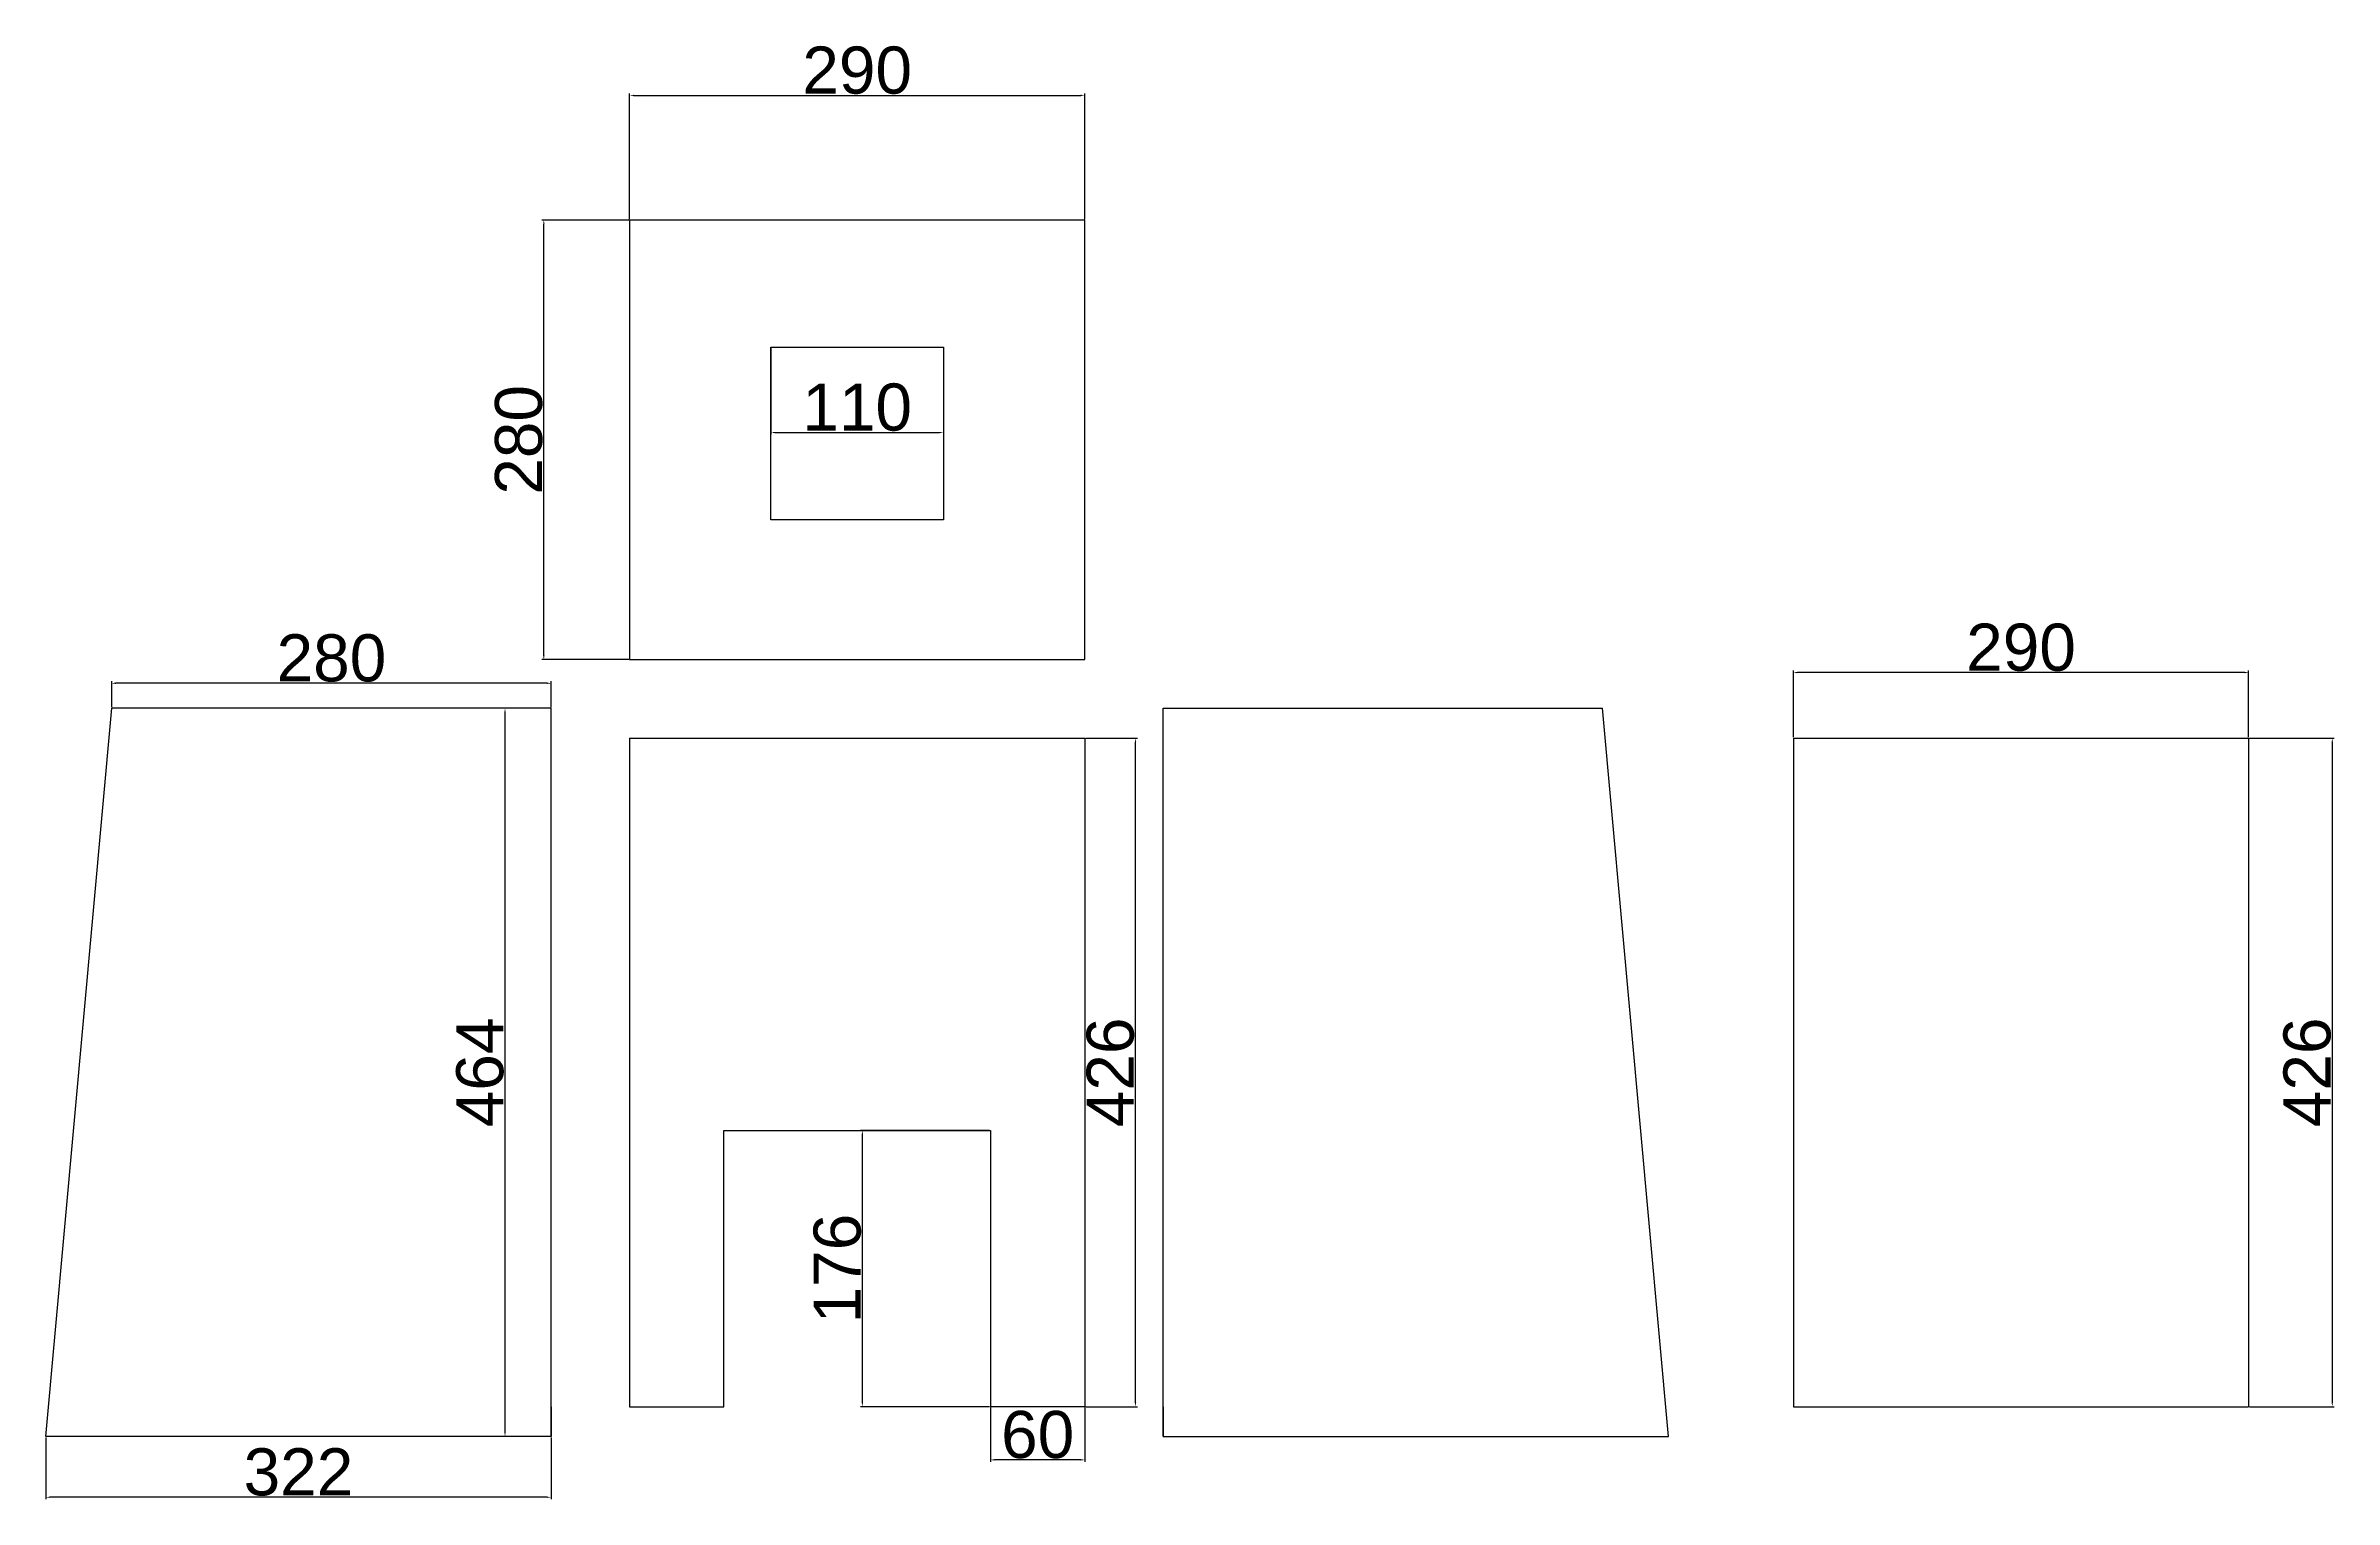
# Model space of a CAD drawing. Header units: millimetres. Extents: x -215 to 1653, y -1021 to 786.
# Drawn here: x 195 to 1653, y -1021 to -95 of the extents above; entities that cross this region are included whole.
import ezdxf

# ---------------------------------------------------------------- set-up
doc = ezdxf.new("R2010")
doc.units = ezdxf.units.MM
doc.layers.add('Chasis', color=30, linetype='Continuous')
doc.layers.add('Cotas', color=4, linetype='Continuous')
doc.styles.get("Standard").update_dxf_attribs({"font": 'arial.ttf'})
doc.dimstyles.new('ISO-25', dxfattribs={"dimtxt": 2.5, "dimasz": 2.5, "dimexe": 1.25, "dimexo": 0.625, "dimtad": 1, "dimtxsty": 'Standard', "dimcen": 2.5, "dimadec": 0, "dimazin": 0, "dimtfac": 1, "dimtmove": 0, "dimatfit": 3, "dimfxl": 1, "dimarcsym": 0})

# ---------------------------------------------------------------- blocks, each defined once
blk = doc.blocks.new('*D6')
at = {"layer": 'Cotas', "color": 0, "lineweight": -2, "transparency": 16777216}
for p, q in [((656.9, -287.7), (656.9, -342.6)), ((766.9, -287.7), (766.9, -342.6)), ((659.4, -341.4), (764.4, -341.4))]:
    blk.add_line(p, q, dxfattribs=at)
at = {"layer": 'Cotas', "color": 0, "transparency": 16777216}
for points in [[(659.4, -341), (659.4, -341.8), (656.9, -341.4)], [(764.4, -341), (764.4, -341.8), (766.9, -341.4)]]:
    blk.add_solid(points, dxfattribs=at)
at = {"layer": 'Defpoints', "color": 0, "transparency": 16777216}
for p in [(656.9, -287.1), (766.9, -287.1), (766.9, -341.4)]:
    blk.add_point(p, dxfattribs=at)
at = {"layer": 'Cotas', "color": 0, "transparency": 16777216, "insert": (711.9, -325.4), "char_height": 2.5, "attachment_point": 5}
blk.add_mtext('{\\H12x;110}', dxfattribs=at)
blk = doc.blocks.new('*D7')
at = {"layer": 'Cotas', "color": 0, "lineweight": -2, "transparency": 16777216}
for p, q in [((566.3, -206.1), (511, -206.1)), ((512.2, -483.6), (512.2, -208.6)), ((566.3, -486.1), (511, -486.1))]:
    blk.add_line(p, q, dxfattribs=at)
at = {"layer": 'Cotas', "color": 0, "transparency": 16777216}
for points in [[(511.8, -208.6), (512.7, -208.6), (512.2, -206.1)], [(511.8, -483.6), (512.7, -483.6), (512.2, -486.1)]]:
    blk.add_solid(points, dxfattribs=at)
at = {"layer": 'Defpoints', "color": 0, "transparency": 16777216}
for p in [(512.2, -206.1), (566.9, -206.1), (566.9, -486.1)]:
    blk.add_point(p, dxfattribs=at)
at = {"layer": 'Cotas', "color": 0, "transparency": 16777216, "insert": (496.3, -346.1), "char_height": 2.5, "attachment_point": 5, "rotation": 90}
blk.add_mtext('{\\H12x;280}', dxfattribs=at)
blk = doc.blocks.new('*D8')
at = {"layer": 'Cotas', "color": 0, "lineweight": -2, "transparency": 16777216}
for p, q in [((566.9, -205.5), (566.9, -125.4)), ((569.4, -126.6), (854.4, -126.6)), ((856.9, -205.5), (856.9, -125.4))]:
    blk.add_line(p, q, dxfattribs=at)
at = {"layer": 'Cotas', "color": 0, "transparency": 16777216}
for points in [[(569.4, -126.2), (569.4, -127), (566.9, -126.6)], [(854.4, -126.2), (854.4, -127), (856.9, -126.6)]]:
    blk.add_solid(points, dxfattribs=at)
at = {"layer": 'Defpoints', "color": 0, "transparency": 16777216}
for p in [(856.9, -126.6), (566.9, -206.1), (856.9, -206.1)]:
    blk.add_point(p, dxfattribs=at)
at = {"layer": 'Cotas', "color": 0, "transparency": 16777216, "insert": (711.9, -110.7), "char_height": 2.5, "attachment_point": 5}
blk.add_mtext('{\\H12x;290}', dxfattribs=at)
blk = doc.blocks.new('*D9')
at = {"layer": 'Cotas', "color": 0, "lineweight": -2, "transparency": 16777216}
for p, q in [((857.5, -536.1), (890.5, -536.1)), ((889.3, -959.6), (889.3, -538.6)), ((857.5, -962.1), (890.5, -962.1))]:
    blk.add_line(p, q, dxfattribs=at)
at = {"layer": 'Cotas', "color": 0, "transparency": 16777216}
for points in [[(888.9, -538.6), (889.7, -538.6), (889.3, -536.1)], [(888.9, -959.6), (889.7, -959.6), (889.3, -962.1)]]:
    blk.add_solid(points, dxfattribs=at)
at = {"layer": 'Defpoints', "color": 0, "transparency": 16777216}
for p in [(856.9, -536.1), (889.3, -536.1), (856.9, -962.1)]:
    blk.add_point(p, dxfattribs=at)
at = {"layer": 'Cotas', "color": 0, "transparency": 16777216, "insert": (873.3, -749.1), "char_height": 2.5, "attachment_point": 5, "rotation": 90}
blk.add_mtext('{\\H12x;426}', dxfattribs=at)
blk = doc.blocks.new('*D10')
at = {"layer": 'Cotas', "color": 0, "lineweight": -2, "transparency": 16777216}
for p, q in [((796.3, -786.1), (714, -786.1)), ((715.2, -959.6), (715.2, -788.6)), ((796.3, -962.1), (714, -962.1))]:
    blk.add_line(p, q, dxfattribs=at)
at = {"layer": 'Cotas', "color": 0, "transparency": 16777216}
for points in [[(714.8, -788.6), (715.6, -788.6), (715.2, -786.1)], [(714.8, -959.6), (715.6, -959.6), (715.2, -962.1)]]:
    blk.add_solid(points, dxfattribs=at)
at = {"layer": 'Defpoints', "color": 0, "transparency": 16777216}
for p in [(715.2, -786.1), (796.9, -786.1), (796.9, -962.1)]:
    blk.add_point(p, dxfattribs=at)
at = {"layer": 'Cotas', "color": 0, "transparency": 16777216, "insert": (699.3, -874.1), "char_height": 2.5, "attachment_point": 5, "rotation": 90}
blk.add_mtext('{\\H12x;176}', dxfattribs=at)
blk = doc.blocks.new('*D11')
at = {"layer": 'Cotas', "color": 0, "lineweight": -2, "transparency": 16777216}
for p, q in [((796.9, -962.7), (796.9, -997.2)), ((856.9, -962.7), (856.9, -997.2)), ((854.4, -996), (799.4, -996))]:
    blk.add_line(p, q, dxfattribs=at)
at = {"layer": 'Cotas', "color": 0, "transparency": 16777216}
for points in [[(799.4, -995.5), (799.4, -996.4), (796.9, -996)], [(854.4, -995.5), (854.4, -996.4), (856.9, -996)]]:
    blk.add_solid(points, dxfattribs=at)
at = {"layer": 'Defpoints', "color": 0, "transparency": 16777216}
for p in [(796.9, -962.1), (856.9, -962.1), (796.9, -996)]:
    blk.add_point(p, dxfattribs=at)
at = {"layer": 'Cotas', "color": 0, "transparency": 16777216, "insert": (826.9, -980), "char_height": 2.5, "attachment_point": 5}
blk.add_mtext('{\\H12x;60}', dxfattribs=at)
blk = doc.blocks.new('*D12')
at = {"layer": 'Cotas', "color": 0, "lineweight": -2, "transparency": 16777216}
for p, q in [((516.3, -517.1), (486.3, -517.1)), ((487.5, -978.6), (487.5, -519.6)), ((516.3, -981.1), (486.3, -981.1))]:
    blk.add_line(p, q, dxfattribs=at)
at = {"layer": 'Cotas', "color": 0, "transparency": 16777216}
for points in [[(487.1, -519.6), (487.9, -519.6), (487.5, -517.1)], [(487.1, -978.6), (487.9, -978.6), (487.5, -981.1)]]:
    blk.add_solid(points, dxfattribs=at)
at = {"layer": 'Defpoints', "color": 0, "transparency": 16777216}
for p in [(487.5, -517.1), (516.9, -517.1), (516.9, -981.1)]:
    blk.add_point(p, dxfattribs=at)
at = {"layer": 'Cotas', "color": 0, "transparency": 16777216, "insert": (471.6, -749.1), "char_height": 2.5, "attachment_point": 5, "rotation": 90}
blk.add_mtext('{\\H12x;464}', dxfattribs=at)
blk = doc.blocks.new('*D13')
at = {"layer": 'Cotas', "color": 0, "lineweight": -2, "transparency": 16777216}
for p, q in [((236.9, -516.5), (236.9, -499.9)), ((514.4, -501.2), (239.4, -501.2)), ((516.9, -516.5), (516.9, -499.9))]:
    blk.add_line(p, q, dxfattribs=at)
at = {"layer": 'Cotas', "color": 0, "transparency": 16777216}
for points in [[(239.4, -500.7), (239.4, -501.6), (236.9, -501.2)], [(514.4, -500.7), (514.4, -501.6), (516.9, -501.2)]]:
    blk.add_solid(points, dxfattribs=at)
at = {"layer": 'Defpoints', "color": 0, "transparency": 16777216}
for p in [(236.9, -501.2), (236.9, -517.1), (516.9, -517.1)]:
    blk.add_point(p, dxfattribs=at)
at = {"layer": 'Cotas', "color": 0, "transparency": 16777216, "insert": (376.9, -485.2), "char_height": 2.5, "attachment_point": 5}
blk.add_mtext('{\\H12x;280}', dxfattribs=at)
blk = doc.blocks.new('*D14')
at = {"layer": 'Cotas', "color": 0, "lineweight": -2, "transparency": 16777216}
for p, q in [((194.9, -981.7), (194.9, -1021)), ((516.9, -981.7), (516.9, -1021)), ((514.4, -1019.8), (197.4, -1019.8))]:
    blk.add_line(p, q, dxfattribs=at)
at = {"layer": 'Cotas', "color": 0, "transparency": 16777216}
for points in [[(197.4, -1019.4), (197.4, -1020.2), (194.9, -1019.8)], [(514.4, -1019.4), (514.4, -1020.2), (516.9, -1019.8)]]:
    blk.add_solid(points, dxfattribs=at)
at = {"layer": 'Defpoints', "color": 0, "transparency": 16777216}
for p in [(194.9, -981.1), (516.9, -981.1), (194.9, -1019.8)]:
    blk.add_point(p, dxfattribs=at)
at = {"layer": 'Cotas', "color": 0, "transparency": 16777216, "insert": (355.9, -1003.8), "char_height": 2.5, "attachment_point": 5}
blk.add_mtext('{\\H12x;322}', dxfattribs=at)
blk = doc.blocks.new('*D15')
at = {"layer": 'Cotas', "color": 0, "lineweight": -2, "transparency": 16777216}
for p, q in [((1308.5, -535.5), (1308.5, -493.1)), ((1596, -494.4), (1311, -494.4)), ((1598.5, -535.5), (1598.5, -493.1))]:
    blk.add_line(p, q, dxfattribs=at)
at = {"layer": 'Cotas', "color": 0, "transparency": 16777216}
for points in [[(1311, -493.9), (1311, -494.8), (1308.5, -494.4)], [(1596, -493.9), (1596, -494.8), (1598.5, -494.4)]]:
    blk.add_solid(points, dxfattribs=at)
at = {"layer": 'Defpoints', "color": 0, "transparency": 16777216}
for p in [(1308.5, -494.4), (1308.5, -536.1), (1598.5, -536.1)]:
    blk.add_point(p, dxfattribs=at)
at = {"layer": 'Cotas', "color": 0, "transparency": 16777216, "insert": (1453.5, -478.4), "char_height": 2.5, "attachment_point": 5}
blk.add_mtext('{\\H12x;290}', dxfattribs=at)
blk = doc.blocks.new('*D16')
at = {"layer": 'Cotas', "color": 0, "lineweight": -2, "transparency": 16777216}
for p, q in [((1599.1, -536.1), (1653.1, -536.1)), ((1651.8, -538.6), (1651.8, -959.6)), ((1599.1, -962.1), (1653.1, -962.1))]:
    blk.add_line(p, q, dxfattribs=at)
at = {"layer": 'Cotas', "color": 0, "transparency": 16777216}
for points in [[(1651.4, -538.6), (1652.2, -538.6), (1651.8, -536.1)], [(1651.4, -959.6), (1652.2, -959.6), (1651.8, -962.1)]]:
    blk.add_solid(points, dxfattribs=at)
at = {"layer": 'Defpoints', "color": 0, "transparency": 16777216}
for p in [(1598.5, -536.1), (1598.5, -962.1), (1651.8, -962.1)]:
    blk.add_point(p, dxfattribs=at)
at = {"layer": 'Cotas', "color": 0, "transparency": 16777216, "insert": (1635.9, -749.1), "char_height": 2.5, "attachment_point": 5, "rotation": 90}
blk.add_mtext('{\\H12x;426}', dxfattribs=at)

msp = doc.modelspace()

# ---------------------------------------------------------------- linework, layer by layer
at = {"layer": 'Chasis'}
for p, q in [((856.878, -206.094), (566.878, -206.094)), ((566.878, -206.094), (566.878, -486.094)), ((856.878, -486.094), (856.878, -206.094)), ((656.878, -397.094), (656.878, -287.094)), ((656.878, -287.094), (766.878, -287.094)), ((766.878, -287.094), (766.878, -397.094)), ((766.878, -397.094), (656.878, -397.094)), ((566.878, -486.094), (856.878, -486.094)), ((194.878, -981.094), (236.878, -517.094)), ((516.878, -517.094), (236.878, -517.094)), ((516.878, -536.094), (516.878, -517.094)), ((516.878, -981.094), (516.878, -517.094)), ((906.878, -536.094), (906.878, -517.094)), ((906.878, -981.094), (906.878, -517.094)), ((906.878, -517.094), (1186.878, -517.094)), ((1228.878, -981.094), (1186.878, -517.094)), ((566.878, -536.094), (566.878, -962.094)), ((566.878, -536.094), (856.878, -536.094)), ((856.878, -536.094), (856.878, -962.094)), ((1308.517, -536.094), (1308.517, -962.094)), ((1308.517, -536.094), (1598.517, -536.094)), ((1598.517, -536.094), (1598.517, -962.094)), ((626.878, -962.094), (626.878, -786.094)), ((626.878, -786.094), (796.878, -786.094)), ((796.878, -786.094), (796.878, -962.094)), ((516.878, -962.094), (516.878, -981.094)), ((566.878, -962.094), (626.878, -962.094)), ((856.878, -962.094), (796.878, -962.094)), ((906.878, -962.094), (906.878, -981.094)), ((1308.517, -962.094), (1598.517, -962.094)), ((516.878, -981.094), (194.878, -981.094)), ((906.878, -981.094), (1228.878, -981.094))]:
    msp.add_line(p, q, dxfattribs=at)

# ---------------------------------------------------------------- dimensions: what is measured, and where the dimension line sits
at = {"layer": 'Cotas'}
for base, p1, p2, picture, middle in [((856.878, -126.616), (566.878, -206.094), (856.878, -206.094), '*D8', (711.878, -110.674)), ((766.878, -341.376), (656.878, -287.094), (766.878, -287.094), '*D6', (711.878, -325.434)), ((1308.517, -494.364), (1598.517, -536.094), (1308.517, -536.094), '*D15', (1453.517, -478.422)), ((236.878, -501.16), (516.878, -517.094), (236.878, -517.094), '*D13', (376.878, -485.218)), ((796.878, -995.965), (856.878, -962.094), (796.878, -962.094), '*D11', (826.878, -980.023)), ((194.878, -1019.792), (516.878, -981.094), (194.878, -981.094), '*D14', (355.878, -1003.839))]:
    dim = msp.add_linear_dim(base=base, p1=p1, p2=p2, text='{\\H12x;<>}', dimstyle='ISO-25', dxfattribs=at)
    dim.commit()
    dim.dimension.update_dxf_attribs({"geometry": picture, "text_midpoint": middle})
for base, p1, p2, picture, middle in [((512.241, -206.094), (566.878, -486.094), (566.878, -206.094), '*D7', (496.299, -346.094)), ((487.522, -517.094), (516.878, -981.094), (516.878, -517.094), '*D12', (471.58, -749.094)), ((889.276, -536.094), (856.878, -962.094), (856.878, -536.094), '*D9', (873.334, -749.094)), ((1651.814, -962.094), (1598.517, -536.094), (1598.517, -962.094), '*D16', (1635.871, -749.094)), ((715.218, -786.094), (796.878, -962.094), (796.878, -786.094), '*D10', (699.276, -874.094))]:
    dim = msp.add_linear_dim(base=base, p1=p1, p2=p2, angle=90, text='{\\H12x;<>}', dimstyle='ISO-25', dxfattribs=at)
    dim.commit()
    dim.dimension.update_dxf_attribs({"geometry": picture, "text_midpoint": middle})

doc.saveas('drawing.dxf')
